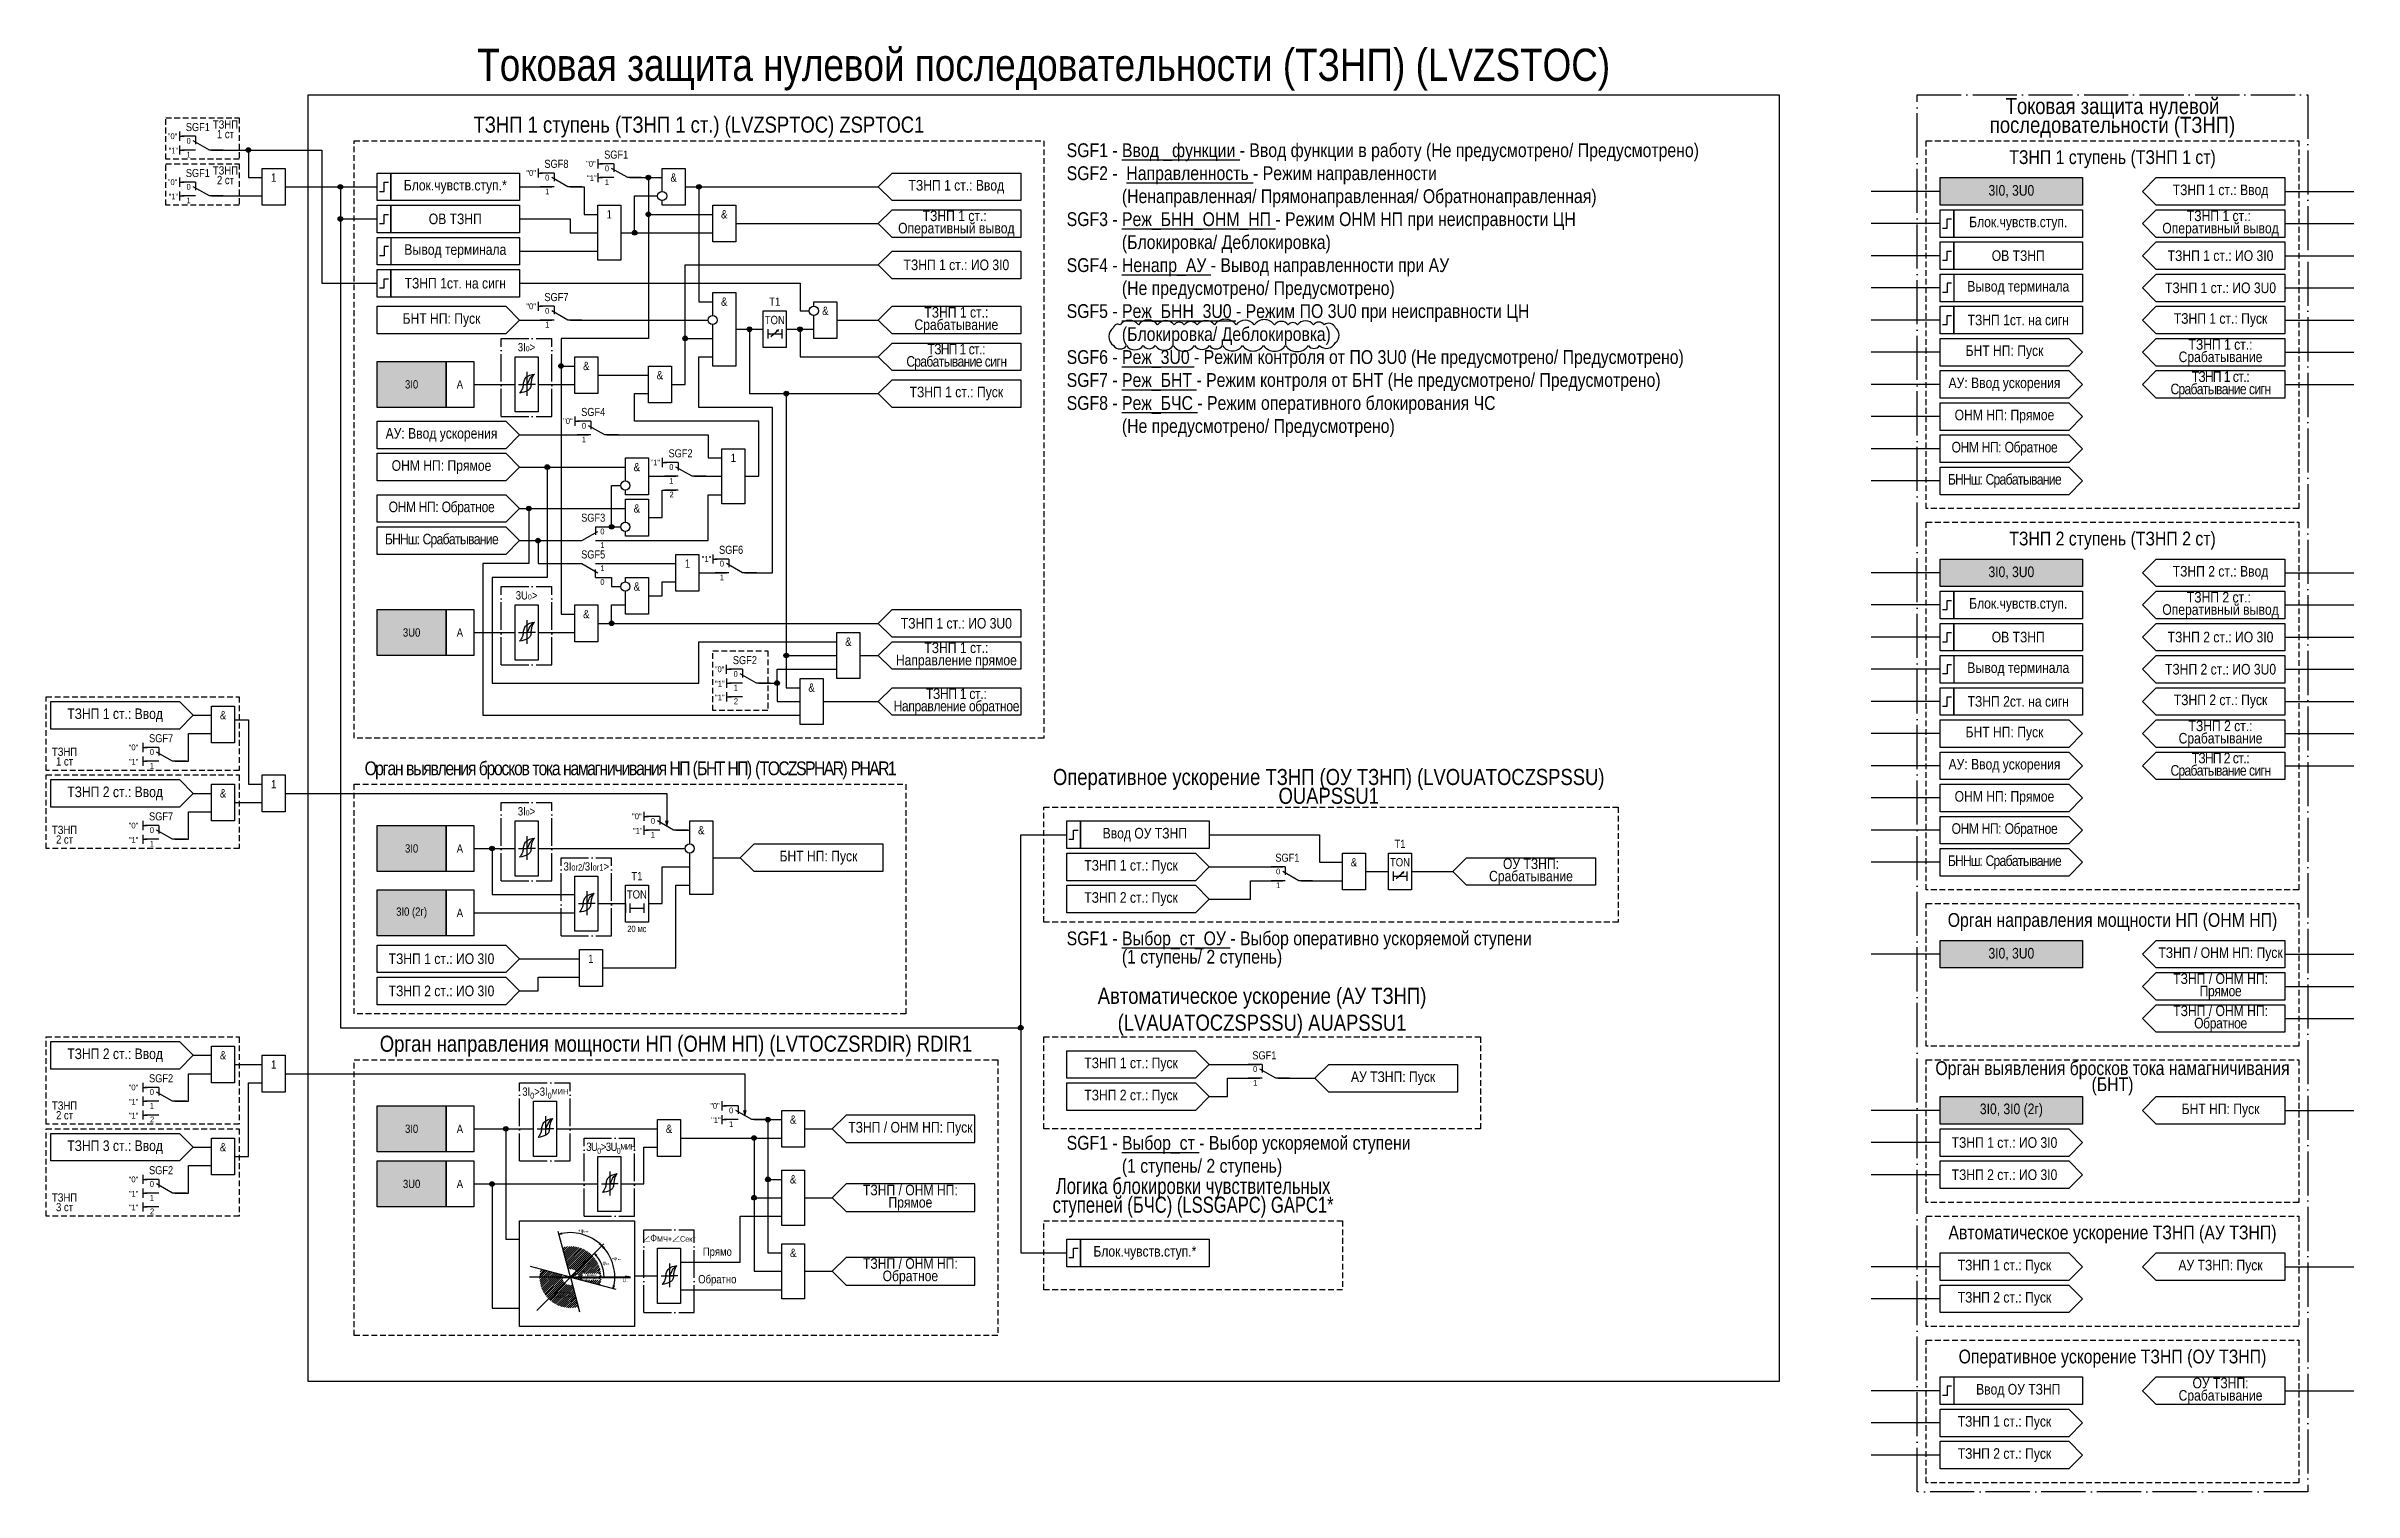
# Model space of a CAD drawing. Header units: millimetres. Extents: x -57 to 2715, y -449 to 291.
# Drawn here: x -57 to 445, y -24 to 291 of the extents above; entities that cross this region are included whole.
import ezdxf
from ezdxf.enums import TextEntityAlignment as Align

# ---------------------------------------------------------------- set-up
doc = ezdxf.new("R2010")
doc.units = ezdxf.units.MM
doc.linetypes.add('ACAD_ISO04W100', pattern=[30, 24, -3, 0, -3])
doc.linetypes.add('штриховая2', pattern=[0.375, 0.25, -0.125])
doc.layers.add('TEXT', color=7, linetype='Continuous', lineweight=25)
doc.layers.add('Основная', color=7, linetype='Continuous')
doc.styles.add('1.8_Gost_RD', font='ARIALN.TTF', dxfattribs={"height": 1.8})
doc.styles.add('2.5_Gost_RD', font='ARIALN.TTF', dxfattribs={"height": 2.5})
doc.styles.add('3.5_Gost_RD', font='ARIALN.TTF', dxfattribs={"height": 3.5})
doc.styles.add('5.0_Gost_RD', font='ARIALN.TTF', dxfattribs={"height": 5})
doc.styles.add('Вывод', font='ARIALN.TTF', dxfattribs={"height": 2.5})
doc.styles.add('Компонент', font='ARIALN.TTF', dxfattribs={"height": 3.5})

msp = doc.modelspace()

# ---------------------------------------------------------------- texts
at = {"color": 30, "ltscale": 100, "attachment_point": 5}
for s, insert, char_height, width, style in [('{\\C3;Токовая защита нулевой последовательности (ТЗНП) (LVZSTOC)}', (160, 285.5), 7, 320, '3.5_Gost_RD'), ('\\pxsm0.7;{\\C30;\\c1938679;Токовая защита нулевой \\Pпоследовательности (ТЗНП)}', (392.5, 275), 3.5, 85, '3.5_Gost_RD'), ('\\pxsm0.7;ТЗНП \\P1 ст', (-18, 272.5), 1.8, 6, '2.5_Gost_RD'), ('ТЗНП 1 ступень (ТЗНП 1 ст.) (LVZSPTOC) {\\C6;ZSPTOC1}', (85, 273), 3.5, 150, '3.5_Gost_RD'), ('\\pxql;SGF1 - {\\LВвод _функции} - Ввод функции в работу (Не предусмотрено/ Предусмотрено)\\PSGF2 -  {\\LНаправленность} - Режим направленности \\P^I(Ненаправленная/ Прямонаправленная/ Обратнонаправленная)\\PSGF3 - {\\LРеж_БНН_ОНМ_НП} - Режим ОНМ НП при неисправности ЦН \\P^I(Блокировка/ Деблокировка)\\PSGF4 - {\\LНенапр_АУ} - Вывод направленности при АУ^I\\P^I(Не предусмотрено/ Предусмотрено)\\PSGF5 - {\\LРеж_БНН_3U0} - Режим ПО 3U0 при неисправности ЦН \\P^I(Блокировка/ Деблокировка)\\PSGF6 - {\\LРеж_3U0} - Режим контроля от ПО 3U0 (Не предусмотрено/ Предусмотрено)\\PSGF7 - {\\LРеж_БНТ} - Режим контроля от БНТ (Не предусмотрено/ Предусмотрено)\\PSGF8 - {\\LРеж_БЧС} - Режим оперативного блокирования ЧС \\P^I(Не предусмотрено/ Предусмотрено)', (272.25, 237.5), 3, 214.5, '3.5_Gost_RD'), ('{\\C30;\\c1938679;ТЗНП 1 ступень (ТЗНП 1 ст)}', (392.5, 266), 3, 81, '3.5_Gost_RD'), ('\\pxsm0.7;ТЗНП \\P2 ст', (-18, 262.5), 1.8, 6, '2.5_Gost_RD'), ('{\\C30;\\c1938679;ТЗНП 2 ступень (ТЗНП 2 ст)}', (392.5, 183), 3, 81, '3.5_Gost_RD'), ('\\pxsm0.7;ТЗНП \\P1 ст', (-53, 136), 1.8, 8, '2.5_Gost_RD'), ('{\\T0.85;Орган выявления бросков тока намагничивания НП (БНТ НП) (TOCZSPHAR) \\C6;PHAR1}', (70, 133), 3, 120, '3.5_Gost_RD'), ('\\pxsm0.7,t31;Оперативное ускорение ТЗНП (ОУ ТЗНП) (LVOUATOCZSPSSU) {\\C6;OUAPSSU1}', (222, 129.5), 3.5, 124, '3.5_Gost_RD'), ('\\pxsm0.7;ТЗНП \\P2 ст', (-53, 119), 1.8, 8, '2.5_Gost_RD'), ('\\pxsm0.7,t49;{\\C30;\\c1938679;Орган направления мощности НП (ОНМ НП)}', (392.5, 100), 3, 81, '3.5_Gost_RD'), ('\\pxsm0.8,ql;SGF1 - {\\LВыбор_ст_ОУ} - Выбор оперативно ускоряемой ступени \\P^I(1 ступень/ 2 ступень)', (225, 94), 3, 120, '3.5_Gost_RD'), ('\\pxt31;Автоматическое ускорение (АУ ТЗНП) (LVAUATOCZSPSSU) {\\C6;AUAPSSU1}', (207.5, 80.5), 3.5, 95, '3.5_Gost_RD'), ('\\pxt49;Орган направления мощности НП (ОНМ НП) (LVTOCZSRDIR) {\\C6;RDIR1}', (80, 73), 3.5, 140, '3.5_Gost_RD'), ('\\pxsm0.7;{\\C30;\\c1938679;Орган выявления бросков тока намагничивания (БНТ)}', (392.5, 66), 3, 81, '3.5_Gost_RD'), ('\\pxsm0.7;ТЗНП \\P2 ст', (-53, 59), 1.8, 8, '2.5_Gost_RD'), ('\\pxql;SGF1 - {\\LВыбор_ст} - Выбор ускоряемой ступени \\P^I(1 ступень/ 2 ступень)', (210, 49), 3, 90, '3.5_Gost_RD'), ('\\pxsm0.7;ТЗНП \\P3 ст', (-53, 39), 1.8, 8, '2.5_Gost_RD'), ('\\pxsm0.7;{\\W0.9;Логика блокировки чувствительных ступеней (БЧС) (LSSGAPC) \\C6;GAPC1\\C30;*}', (192.5, 40), 3.5, 65, '3.5_Gost_RD'), ('{\\C30;\\c1938679;Автоматическое ускорение ТЗНП (АУ ТЗНП)}', (392.5, 32), 3, 81, '3.5_Gost_RD'), ('{\\C30;\\c1938679;Оперативное ускорение ТЗНП (ОУ ТЗНП)}', (392.5, 5), 3, 81, '3.5_Gost_RD')]:
    msp.add_mtext(s, dxfattribs=dict(at, insert=insert, char_height=char_height, width=width, style=style))
at = {"color": 6, "ltscale": 100}
for s, insert, char_height, width, attachment_point, style in [('"1"', (-30.3546, 268.4962), 1.25, 2, 1, '3.5_Gost_RD'), ('1', (-7.5, 262), 1.8, 5, 5, '2.5_Gost_RD'), ('"1"', (-30.3546, 258.4962), 1.25, 2, 1, '3.5_Gost_RD'), ('&', (117.5, 161), 1.8, 5, 5, '2.5_Gost_RD'), ('"1"', (88.5, 152.4962), 1.25, 2, 1, '3.5_Gost_RD'), ('&', (109.5, 151), 1.8, 5, 5, '2.5_Gost_RD'), ('&', (-18.5, 145), 1.8, 5, 5, '2.5_Gost_RD'), ('"1"', (88.5, 149.4962), 1.25, 2, 1, '3.5_Gost_RD'), ('2', (92.5907, 148.6607), 1.25, 2, 1, '3.5_Gost_RD'), ('"1"', (-39, 135.4962), 1.25, 2, 1, '3.5_Gost_RD'), ('1', (-7.5, 130), 1.8, 5, 5, '2.5_Gost_RD'), ('&', (-18.5, 128), 1.8, 5, 5, '2.5_Gost_RD'), ('"1"', (-39, 118.4962), 1.25, 2, 1, '3.5_Gost_RD'), ('&', (-18.5, 71), 1.8, 5, 5, '2.5_Gost_RD'), ('1', (-7.5, 69), 1.8, 5, 5, '2.5_Gost_RD'), ('"1"', (-39, 61.4962), 1.25, 2, 1, '3.5_Gost_RD'), ('"1"', (-39, 58.4962), 1.25, 2, 1, '3.5_Gost_RD'), ('2', (-34.4093, 57.6607), 1.25, 2, 1, '3.5_Gost_RD'), ('&', (-18.5, 51), 1.8, 5, 5, '2.5_Gost_RD'), ('"1"', (-39, 41.4962), 1.25, 2, 1, '3.5_Gost_RD'), ('"1"', (-39, 38.4962), 1.25, 2, 1, '3.5_Gost_RD'), ('2', (-34.4093, 37.6607), 1.25, 2, 1, '3.5_Gost_RD')]:
    msp.add_mtext(s, dxfattribs=dict(at, insert=insert, char_height=char_height, width=width, attachment_point=attachment_point, style=style))
at = {"ltscale": 100}
for s, insert, char_height, width, attachment_point, style in [('"1"', (60.6545, 262.4962), 1.25, 2, 1, '3.5_Gost_RD'), ('&', (79.5, 262), 1.8, 5, 5, '2.5_Gost_RD'), ('1', (65.5, 254), 1.8, 5, 5, '2.5_Gost_RD'), ('&', (90.5, 254), 1.8, 5, 5, '2.5_Gost_RD'), ('\\pxsm0.7,t11;БНТ НП: Пуск', (29, 231), 2.3, 28, 5, '2.5_Gost_RD'), ('&', (90.5, 235), 1.8, 5, 5, '2.5_Gost_RD'), ('TON', (101.5, 231), 1.8, 5, 5, '2.5_Gost_RD'), ('T1', (101.5, 235), 1.8, 5, 5, '2.5_Gost_RD'), ('&', (112.5, 233), 1.8, 5, 5, '2.5_Gost_RD'), ('&', (60.5, 221), 1.8, 5, 5, '2.5_Gost_RD'), ('\\pxsm0.7,t11;БНТ НП: Пуск', (369, 224), 2.3, 28, 5, '2.5_Gost_RD'), ('3I0', (22.5, 217), 1.8, 15, 5, '1.8_Gost_RD'), ('А', (33, 217), 1.8, 6, 5, '1.8_Gost_RD'), ('&', (76.5, 219), 1.8, 5, 5, '2.5_Gost_RD'), ('1', (92.5, 201), 1.8, 5, 5, '2.5_Gost_RD'), ('&', (71.5, 199), 1.8, 5, 5, '2.5_Gost_RD'), ('&', (71.5, 190), 1.8, 5, 5, '2.5_Gost_RD'), ('2', (78.5907, 193.6607), 1.25, 2, 1, '3.5_Gost_RD'), ('1', (82.5, 178), 1.8, 5, 5, '2.5_Gost_RD'), ('&', (71.5, 173), 1.8, 5, 5, '2.5_Gost_RD'), ('&', (60.5, 167), 1.8, 5, 5, '2.5_Gost_RD'), ('3U0', (22.5, 163), 1.8, 15, 5, '1.8_Gost_RD'), ('А', (33, 163), 1.8, 6, 5, '1.8_Gost_RD'), ('\\pxsm0.7,t11;БНТ НП: Пуск', (369, 141), 2.3, 28, 5, '2.5_Gost_RD'), ('"1"', (70.6479, 120.4962), 1.25, 2, 1, '3.5_Gost_RD'), ('&', (85.5, 120), 1.8, 5, 5, '2.5_Gost_RD'), ('3I0', (22.5, 116), 1.8, 15, 5, '1.8_Gost_RD'), ('А', (33, 116), 1.8, 6, 5, '1.8_Gost_RD'), ('T1', (237.5, 117), 1.8, 5, 5, '2.5_Gost_RD'), ('T1', (71.5, 110), 1.8, 5, 5, '2.5_Gost_RD'), ('&', (227.5, 113), 1.8, 5, 5, '2.5_Gost_RD'), ('TON', (237.5, 113), 1.8, 5, 5, '2.5_Gost_RD'), ('TON', (71.5, 106), 1.8, 5, 5, '2.5_Gost_RD'), ('3I0 (2г)', (22.5, 102), 1.8, 15, 5, '1.8_Gost_RD'), ('А', (33, 102), 1.8, 6, 5, '1.8_Gost_RD'), ('20 мс', (71.5, 98.5), 1.4, 5, 5, '2.5_Gost_RD'), ('1', (61.5, 92), 1.8, 5, 5, '2.5_Gost_RD'), ('БНТ НП: Пуск', (416, 59), 2.3, 28, 5, '2.5_Gost_RD'), ('3I0', (22.5, 55), 1.8, 15, 5, '1.8_Gost_RD'), ('А', (33, 55), 1.8, 6, 5, '1.8_Gost_RD'), ('&', (78.5, 55), 1.8, 5, 5, '2.5_Gost_RD'), ('"1"', (87.6606, 57.4962), 1.25, 2, 1, '3.5_Gost_RD'), ('&', (105.5, 57), 1.8, 5, 5, '2.5_Gost_RD'), ('3U0', (22.5, 43), 1.8, 15, 5, '1.8_Gost_RD'), ('А', (33, 43), 1.8, 6, 5, '1.8_Gost_RD'), ('&', (105.5, 44), 1.8, 5, 5, '2.5_Gost_RD'), ('Прямо', (89, 28), 1.8, 10, 5, '2.5_Gost_RD'), ('&', (105.5, 28), 1.8, 5, 5, '2.5_Gost_RD'), ('\\pxsm0.7;АУ ТЗНП: Пуск', (416, 25), 2.3, 28, 5, '2.5_Gost_RD'), ('Обратно', (89, 22), 1.8, 10, 5, '2.5_Gost_RD'), ('\\pxsm0.7;ОУ ТЗНП: Срабатывание', (416, -2), 2.3, 28, 5, '2.5_Gost_RD')]:
    msp.add_mtext(s, dxfattribs=dict(at, insert=insert, char_height=char_height, width=width, attachment_point=attachment_point, style=style))
at = {"color": 7, "ltscale": 100, "char_height": 1.8, "width": 11, "attachment_point": 1, "style": '1.8_Gost_RD'}
for s, insert in [('\\pxqc;3I{\\A1;\\H0.62222x;\\S^ 0;}>', (42, 226)), ('\\pxqc;3U{\\A1;\\H0.62222x;\\S^ 0;}>', (42, 172)), ('\\pxqc;3I{\\A1;\\H0.62222x;\\S^ 0;}>', (42, 125)), ('\\pxqc;3I{\\A1;\\H0.62222x;\\S^ 0;\\A0;\\H1.25001x;г2\\H1.28571x;/3I\\A1;\\H0.62222x;\\S^ 0;\\A0;\\H1.25001x;г1\\H1.28571x;>}', (55, 113)), ('\\A1; 3I{\\H0.7x;\\S^ 0;}>3I{\\H0.7x;\\S^ 0;\\H0.95239x;МИН}', (46, 64)), ('\\A1;{\\T0.9;3U\\H0.7x;\\S^ 0;\\H1.42857x;>3U\\H0.7x;\\S^ 0;\\H0.95239x;МИН}', (60.5, 52)), ('\\pxqc;{\\fISOCPEUR|b0|i0|c204|p34;\\H0.66667x;∠\\fArial Narrow|b0|i0|c204|p34;\\H1.31249x;\\C256;Φ\\H0.76191x;\\C7;МЧ+\\fISOCPEUR|b0|i0|c204|p34;\\H1x;∠\\fArial Narrow|b0|i0|c204|p34;Сект}', (73, 32))]:
    msp.add_mtext(s, dxfattribs=dict(at, insert=insert))
at = {"color": 0, "ltscale": 100, "char_height": 2.3, "width": 28, "attachment_point": 5, "style": '2.5_Gost_RD'}
for s, insert in [('\\pxsm0.7;{\\C256;ТЗНП / ОНМ НП: Пуск }', (416, 93)), ('\\pxsm0.7;{\\C256;ТЗНП / ОНМ НП\\T0.95;: Прямое}', (416, 86)), ('\\pxsm0.7;{\\C256;ТЗНП / ОНМ НП\\T0.95;: Обратное}', (416, 79))]:
    msp.add_mtext(s, dxfattribs=dict(at, insert=insert))
at = {"char_height": 0.5, "attachment_point": 5, "style": '5.0_Gost_RD'}
for s, insert, width in [('{\\H1.6x;+\\fArial Narrow|b0|i0|c161|p34;φ\\fArial Narrow|b0|i0|c204|p34;\\H0.4375x;сект}', (59.7824, 32.7473), 11.2), ('{\\H1.6x;I\\H0.4375x;0}', (61.2295, 25.7334), 11.2), ('{\\fArial Narrow|b0|i0|c161|p34;\\H1.6x;φ\\fArial Narrow|b0|i0|c204|p34;\\H0.4375x;м.ч.}', (64.8295, 25.7334), 11.2), ('{\\H1.6x;-\\fArial Narrow|b0|i0|c161|p34;φ\\fArial Narrow|b0|i0|c204|p34;\\H0.4375x;сект}', (67.0554, 26.708), 11.2), ('\\A1;{\\H1.6x;I\\A0;\\H0.4375x;0\\A1;мин}', (59.5039, 24.0673), 11.2), ('Прямое направление', (61.4952, 22.7382), 4.057244), ('{\\H1.6x;U\\H0.4375x;0}', (68.8939, 22.0359), 11.2), ('Обратное направление', (55.6597, 18.883), 4.057244)]:
    msp.add_mtext(s, dxfattribs=dict(at, insert=insert, width=width))
at = {"layer": 'TEXT', "color": 0, "ltscale": 100, "char_height": 2.3, "attachment_point": 5, "style": '2.5_Gost_RD'}
for s, insert, width in [('\\pxsm0.7;{\\C256;Блок.чувств.ступ.\\C30;*}', (32, 260), 28), ('\\pxsm0.7;{\\C256;3I0, 3U0}', (370.5, 259), 31), ('\\pxsm0.7;{\\C256;ОВ ТЗНП}', (32, 253), 28), ('\\pxsm0.7;{\\C256;Блок.чувств.ступ.}', (372, 252), 28), ('\\pxsm0.7;{\\C256;Вывод терминала}', (32, 246), 28), ('\\pxsm0.7;{\\C256;ОВ ТЗНП}', (372, 245), 28), ('{\\C256;ТЗНП 1ст. на сигн}', (32, 239), 28), ('\\pxsm0.7;{\\C256;Вывод терминала}', (372, 238), 28), ('{\\C256;ТЗНП 1ст. на сигн}', (372, 231), 28), ('\\pxsm0.7;{\\C256;3I0, 3U0}', (370.5, 176), 31), ('\\pxsm0.7;{\\C256;Блок.чувств.ступ.}', (372, 169), 28), ('\\pxsm0.7;{\\C256;ОВ ТЗНП}', (372, 162), 28), ('\\pxsm0.7;{\\C256;Вывод терминала}', (372, 155), 28), ('{\\C256;ТЗНП 2ст. на сигн}', (372, 148), 28), ('\\pxsm0.7;{\\C256;Ввод ОУ ТЗНП}', (182, 119), 28), ('\\pxsm0.7;{\\C256;3I0, 3U0}', (370.5, 93), 31), ('\\pxsm0.7;{\\C256;3I0, 3I0 (2г)}', (370.5, 59), 31), ('\\pxsm0.7;{\\C256;ТЗНП / ОНМ НП: Пуск }', (131, 55), 28), ('\\pxsm0.7;{\\C256;ТЗНП / ОНМ НП: Прямое}', (131, 40), 28), ('\\pxsm0.7;{\\C256;ТЗНП / ОНМ НП: Обратное}', (131, 24), 28), ('\\pxsm0.7;{\\C256;Блок.чувств.ступ.\\C30;*}', (182, 28), 28), ('\\pxsm0.7;{\\C256;Ввод ОУ ТЗНП}', (372, -2), 28)]:
    msp.add_mtext(s, dxfattribs=dict(at, insert=insert, width=width))
at = {"layer": 'TEXT', "ltscale": 100, "char_height": 2.3, "width": 28, "attachment_point": 5, "style": '2.5_Gost_RD'}
for s, insert in [('\\pxsm0.7;ТЗНП 1 ст.: Ввод', (141, 260)), ('\\pxsm0.7;ТЗНП 1 ст.:  Оперативный вывод', (141, 252)), ('\\pxsm0.7;ТЗНП 1 ст.: ИО 3I0', (141, 243)), ('\\pxsm0.7;ТЗНП 1 ст.: Срабатывание', (141, 231)), ('\\pxsm0.7;{\\T0.9;ТЗНП 1 ст.: Срабатывание сигн}', (141, 223)), ('\\pxsm0.7;ТЗНП 1 ст.: Пуск', (141, 215)), ('\\pxsm0.7;АУ: Ввод ускорения', (369, 217)), ('\\pxsm0.7;ОНМ НП: Прямое', (369, 210)), ('\\pxsm0.7;АУ: Ввод ускорения', (29, 206)), ('\\pxsm0.7;{\\T0.95;ОНМ НП: Обратное}', (369, 203)), ('\\pxsm0.7;ОНМ НП: Прямое', (29, 199)), ('\\pxsm0.7;{\\T0.9;БННш: Срабатывание}', (369, 196)), ('\\pxsm0.7;{\\T0.95;ОНМ НП: Обратное}', (29, 190)), ('\\pxsm0.7;{\\T0.9;БННш: Срабатывание}', (29, 183)), ('\\pxsm0.7;ТЗНП 1 ст.: ИО 3U0', (141, 165)), ('\\pxsm0.7;АУ: Ввод ускорения', (369, 134)), ('\\pxsm0.7;ОНМ НП: Прямое', (369, 127)), ('\\pxsm0.7;{\\T0.95;ОНМ НП: Обратное}', (369, 120)), ('БНТ НП: Пуск', (111, 114)), ('\\pxsm0.7;ТЗНП 1 ст.: Пуск', (179, 112)), ('\\pxsm0.7;ОУ ТЗНП: Срабатывание', (266, 111)), ('\\pxsm0.7;{\\T0.9;БННш: Срабатывание}', (369, 113)), ('\\pxsm0.7;ТЗНП 2 ст.: Пуск', (179, 105)), ('\\pxsm0.7,t12;ТЗНП 1 ст.: Пуск', (179, 69)), ('\\pxsm0.7;АУ ТЗНП: Пуск', (236, 66)), ('\\pxsm0.7;ТЗНП 2 ст.: Пуск', (179, 62))]:
    msp.add_mtext(s, dxfattribs=dict(at, insert=insert))
at = {"layer": 'TEXT', "color": 3, "ltscale": 100, "char_height": 2.3, "width": 28, "attachment_point": 5, "style": '2.5_Gost_RD'}
for s, insert in [('\\pxsm0.7;ТЗНП 1 ст.: Ввод', (416, 259)), ('\\pxsm0.7;ТЗНП 1 ст.:  Оперативный вывод', (416, 252)), ('\\pxsm0.7;ТЗНП 1 ст.: ИО 3I0', (416, 245)), ('\\pxsm0.7;ТЗНП 1 ст.: ИО 3U0', (416, 238)), ('\\pxsm0.7;ТЗНП 1 ст.: Пуск', (416, 231)), ('\\pxsm0.7;ТЗНП 1 ст.: Срабатывание', (416, 224)), ('\\pxsm0.7;{\\T0.9;ТЗНП 1 ст.: Срабатывание сигн}', (416, 217)), ('\\pxsm0.7;ТЗНП 2 ст.: Ввод', (416, 176)), ('\\pxsm0.7;ТЗНП 2 ст.:  Оперативный вывод', (416, 169)), ('\\pxsm0.7;ТЗНП 2 ст.: ИО 3I0', (416, 162)), ('\\pxsm0.7;ТЗНП 2 ст.: ИО 3U0', (416, 155)), ('\\pxsm0.7;ТЗНП 1 ст.: Ввод', (-42, 145)), ('\\pxsm0.7;ТЗНП 2 ст.: Пуск', (416, 148)), ('\\pxsm0.7;ТЗНП 2 ст.: Срабатывание', (416, 141)), ('\\pxsm0.7;{\\T0.9;ТЗНП 2 ст.: Срабатывание сигн}', (416, 134)), ('\\pxsm0.7;ТЗНП 2 ст.: Ввод', (-42, 128)), ('\\pxsm0.7;ТЗНП 1 ст.: ИО 3I0', (29, 92)), ('\\pxsm0.7;ТЗНП 2 ст.: ИО 3I0', (29, 85)), ('\\pxsm0.7;ТЗНП 2 ст.: Ввод', (-42, 71)), ('\\pxsm0.7;ТЗНП 3 ст.: Ввод', (-42, 51)), ('\\pxsm0.7;ТЗНП 1 ст.: ИО 3I0', (369, 52)), ('\\pxsm0.7;ТЗНП 2 ст.: ИО 3I0', (369, 45)), ('\\pxsm0.7;ТЗНП 1 ст.: Пуск', (369, 25)), ('\\pxsm0.7;ТЗНП 2 ст.: Пуск', (369, 18)), ('\\pxsm0.7;ТЗНП 1 ст.: Пуск', (369, -9)), ('\\pxsm0.7;ТЗНП 2 ст.: Пуск', (369, -16))]:
    msp.add_mtext(s, dxfattribs=dict(at, insert=insert))
at = {"layer": 'TEXT', "color": 6, "ltscale": 100, "char_height": 2.3, "width": 28, "attachment_point": 5, "style": '2.5_Gost_RD'}
for s, insert in [('\\pxsm0.7;ТЗНП 1 ст.: Направление прямое', (141, 158)), ('\\pxsm0.7;{\\T0.95;ТЗНП 1 ст.: Направление обратное}', (141, 148))]:
    msp.add_mtext(s, dxfattribs=dict(at, insert=insert))

# ---------------------------------------------------------------- blocks, each defined once
blk = doc.blocks.new('*U90')
at = {"layer": 'Основная', "linetype": 'ACAD_ISO04W100', "ltscale": 0.25}
for p, q in [((0, 0), (11, 0)), ((0, -17), (0, 0)), ((11, -17), (11, 0)), ((0, -17), (11, -17))]:
    blk.add_line(p, q, dxfattribs=at)
at = {"layer": 'Основная', "style": 'Компонент'}
blk.add_attdef('ОУ', text='', height=3.5, dxfattribs=at).set_placement((11, 0), align=Align.MIDDLE_CENTER)
blk = doc.blocks.new('Точка')
at = {"ltscale": 100}
h = blk.add_hatch(color=256, dxfattribs=at)
h.dxf.hatch_style = 1
edge = h.paths.add_edge_path()
edge.add_arc((0, 0), 0.5, 0, 360)
blk.add_circle((0, 0), 0.5, dxfattribs=at)
blk = doc.blocks.new('*U71')
at = {"layer": 'Основная', "linetype": 'ACAD_ISO04W100', "ltscale": 0.25}
for p, q in [((0, 0), (11, 0)), ((0, -18), (0, 0)), ((11, -18), (11, 0)), ((0, -18), (11, -18))]:
    blk.add_line(p, q, dxfattribs=at)
at = {"layer": 'Основная', "style": 'Компонент'}
blk.add_attdef('ОУ', text='', height=3.5, dxfattribs=at).set_placement((11, 0), align=Align.MIDDLE_CENTER)
blk = doc.blocks.new('*U80')
at = {"layer": 'Основная', "color": 0}
blk.add_line((0, 0), (7, 4), dxfattribs=at)
at = {"layer": 'Основная', "ltscale": 0.35}
blk.add_line((6, 6), (6, 2.5), dxfattribs=at)
blk = doc.blocks.new('*U91')
at = {"layer": 'Основная', "color": 0}
for p, q in [((-3, 6), (-9, 6)), ((-3, 0), (-9, 0)), ((9, 0), (3, 0))]:
    blk.add_line(p, q, dxfattribs=at)
at = {"layer": 'Основная', "color": 0, "ltscale": 0.25, "xscale": -1}
blk.add_blockref('*U80', (3, 0), dxfattribs=at)
at = {"layer": 'Основная'}
for tag, height, style, p in [('ОУ', 3.5, 'Компонент', (-2, 10)), ('В1', 2.5, 'Вывод', (-14, 6)), ('В2', 2.5, 'Вывод', (-6, 4)), ('В3', 2.5, 'Вывод', (-6, -2))]:
    blk.add_attdef(tag, text='', height=height, dxfattribs=dict(at, style=style)).set_placement(p, align=Align.MIDDLE_CENTER)
blk = doc.blocks.new('*U70')
at = {"layer": 'Основная', "linetype": 'ACAD_ISO04W100', "ltscale": 0.25}
for p, q in [((0, 0), (11, 0)), ((0, -17), (0, 0)), ((11, -17), (11, 0)), ((0, -17), (11, -17))]:
    blk.add_line(p, q, dxfattribs=at)
at = {"layer": 'Основная', "style": 'Компонент'}
blk.add_attdef('ОУ', text='', height=3.5, dxfattribs=at).set_placement((11, 0), align=Align.MIDDLE_CENTER)
blk = doc.blocks.new('*U92')
at = {"layer": 'Основная', "color": 0}
for p, q in [((-3, 6), (-9, 6)), ((-3, 0), (-9, 0)), ((9, 0), (3, 0))]:
    blk.add_line(p, q, dxfattribs=at)
at = {"layer": 'Основная', "color": 0, "ltscale": 0.25, "xscale": -1}
blk.add_blockref('*U80', (3, 0), dxfattribs=at)
at = {"layer": 'Основная'}
for tag, height, style, p in [('ОУ', 3.5, 'Компонент', (-2, 10)), ('В1', 2.5, 'Вывод', (-13, 6)), ('В2', 2.5, 'Вывод', (-6, 4)), ('В3', 2.5, 'Вывод', (-6, -2))]:
    blk.add_attdef(tag, text='', height=height, dxfattribs=dict(at, style=style)).set_placement(p, align=Align.MIDDLE_CENTER)
blk = doc.blocks.new('*U95')
at = {"layer": 'Основная', "color": 0}
for p, q in [((-9, 0), (-3, 0)), ((3, 6), (9, 6)), ((3, 0), (9, 0))]:
    blk.add_line(p, q, dxfattribs=at)
at = {"layer": 'Основная', "color": 0, "ltscale": 0.25}
blk.add_blockref('*U80', (-3, 0), dxfattribs=at)
at = {"layer": 'Основная'}
for tag, height, style, p in [('В2', 2.5, 'Вывод', (6, 8)), ('В3', 2.5, 'Вывод', (6, 2)), ('В1', 2.5, 'Вывод', (14, 6)), ('ОУ', 3.5, 'Компонент', (2, -4))]:
    blk.add_attdef(tag, text='', height=height, dxfattribs=dict(at, style=style)).set_placement(p, align=Align.MIDDLE_CENTER)
blk = doc.blocks.new('*U94')
at = {"layer": 'Основная', "color": 0}
for p, q in [((-3, 6), (-9, 6)), ((-3, 0), (-9, 0)), ((9, 0), (3, 0))]:
    blk.add_line(p, q, dxfattribs=at)
at = {"layer": 'Основная', "color": 0, "ltscale": 0.25, "xscale": -1}
blk.add_blockref('*U80', (3, 0), dxfattribs=at)
at = {"layer": 'Основная'}
for tag, height, style, p in [('ОУ', 3.5, 'Компонент', (-2, 10)), ('В1', 2.5, 'Вывод', (-12.7, 6)), ('В2', 2.5, 'Вывод', (-6, 4)), ('В3', 2.5, 'Вывод', (-6, -2))]:
    blk.add_attdef(tag, text='', height=height, dxfattribs=dict(at, style=style)).set_placement(p, align=Align.MIDDLE_CENTER)
blk = doc.blocks.new('*U93')
at = {"layer": 'Основная', "color": 0}
for p, q in [((-9, 0), (-3, 0)), ((3, 6), (9, 6)), ((3, 0), (9, 0))]:
    blk.add_line(p, q, dxfattribs=at)
at = {"layer": 'Основная', "color": 0, "ltscale": 0.25}
blk.add_blockref('*U80', (-3, 0), dxfattribs=at)
at = {"layer": 'Основная'}
for tag, height, style, p in [('ОУ', 3.5, 'Компонент', (2, 10)), ('В2', 2.5, 'Вывод', (6, 4)), ('В1', 2.5, 'Вывод', (13, 6)), ('В3', 2.5, 'Вывод', (6, -2))]:
    blk.add_attdef(tag, text='', height=height, dxfattribs=dict(at, style=style)).set_placement(p, align=Align.MIDDLE_CENTER)

# ---------------------------------------------------------------- hatches: boundary and pattern name
at = {"ltscale": 100, "true_color": 0xf7941d}
h = msp.add_hatch(color=30, dxfattribs=at)
h.dxf.hatch_style = 1
h.paths.add_polyline_path([(355, 262), (386, 262), (386, 256), (355, 256)])
h = msp.add_hatch(color=30, dxfattribs=at)
h.dxf.hatch_style = 1
h.paths.add_polyline_path([(15, 222), (30, 222), (30, 212), (15, 212)])
h = msp.add_hatch(color=30, dxfattribs=at)
h.dxf.hatch_style = 1
h.paths.add_polyline_path([(355, 179), (386, 179), (386, 173), (355, 173)])
h = msp.add_hatch(color=30, dxfattribs=at)
h.dxf.hatch_style = 1
h.paths.add_polyline_path([(15, 168), (30, 168), (30, 158), (15, 158)])
h = msp.add_hatch(color=30, dxfattribs=at)
h.dxf.hatch_style = 1
h.paths.add_polyline_path([(15, 121), (30, 121), (30, 111), (15, 111)])
h = msp.add_hatch(color=30, dxfattribs=at)
h.dxf.hatch_style = 1
h.paths.add_polyline_path([(15, 107), (30, 107), (30, 97), (15, 97)])
h = msp.add_hatch(color=30, dxfattribs=at)
h.dxf.hatch_style = 1
h.paths.add_polyline_path([(355, 96), (386, 96), (386, 90), (355, 90)])
h = msp.add_hatch(color=30, dxfattribs=at)
h.dxf.hatch_style = 1
h.paths.add_polyline_path([(355, 62), (386, 62), (386, 56), (355, 56)])
h = msp.add_hatch(color=30, dxfattribs=at)
h.dxf.hatch_style = 1
h.paths.add_polyline_path([(15, 60), (30, 60), (30, 50), (15, 50)])
h = msp.add_hatch(color=30, dxfattribs=at)
h.dxf.hatch_style = 1
h.paths.add_polyline_path([(15, 48), (30, 48), (30, 38), (15, 38)])
at = {"ltscale": 100}
h = msp.add_hatch(color=256, dxfattribs=at)
h.dxf.hatch_style = 1
h.paths.add_polyline_path([(54.5257, 32.0776), (55.2267, 32.1181, -0.30517304), (55.1188, 32.2178)])
h.paths.add_polyline_path([(54.5257, 32.0776), (55.1188, 32.2178, -0.30517304), (55.1706, 32.3554)])
h = msp.add_hatch(color=256, dxfattribs=at)
h.dxf.hatch_style = 1
h.paths.add_polyline_path([(63.8699, 29.5738), (63.4519, 30.138, -0.30517304), (63.4276, 29.9931)])
h.paths.add_polyline_path([(63.8699, 29.5738), (63.4276, 29.9931, -0.30517304), (63.2842, 29.961)])
h = msp.add_hatch(dxfattribs=at)
h.set_pattern_fill('ANSI31', color=256, scale=0.1)
h.set_pattern_definition([(45, (-194.7705, 101.0334), (-0.2245064, 0.2245064), [])])
h.paths.add_polyline_path([(55.2996, 29.1895), (56.5728, 24.4379, -0.49314543), (58.7941, 22.7334, -0.06554346), (58.734, 22.2767), (63.4856, 21.0035, 0.06554346), (63.7134, 22.7334, 0.49314543)])
h.paths.add_polyline_path([(58.9777, 24.5367), (60.0036, 24.5367), (60.0036, 23.5951), (58.9777, 23.5951)], flags=0)
h.paths.add_polyline_path([(60.8933, 26.2001), (61.5109, 26.2001), (61.5109, 25.1853), (60.8933, 25.1853)], flags=0)
h.paths.add_polyline_path([(59.7, 23.5323), (63.3952, 23.5323), (63.3952, 22.0677), (59.7, 22.0677)], flags=16)
h.paths.add_polyline_path([(55.2649, 22.7334, -0.06554346), (55.325, 23.1901), (50.5734, 24.4633, 0.06554346), (50.3456, 22.7334, 0.49314543), (58.7594, 16.2773), (57.4862, 21.0289, -0.49314543)])
h.paths.add_polyline_path([(53.8314, 19.7373), (57.4999, 19.7373), (57.4999, 18.1043), (53.8314, 18.1043)], flags=0)
h.paths.add_polyline_path([(58.8606, 23.3071), (60.0867, 23.3071), (60.0867, 24.8226), (58.8606, 24.8226)], flags=24)
h.paths.add_polyline_path([(59.6168, 21.8689), (63.3607, 21.8689), (63.3607, 23.7432), (59.6168, 23.7432)], flags=25)
h.paths.add_polyline_path([(60.7993, 24.9732), (61.5724, 24.9732), (61.5724, 26.4887), (60.7993, 26.4887)], flags=24)
h.paths.add_polyline_path([(53.7813, 18.0079), (57.5252, 18.0079), (57.5252, 19.8822), (53.7813, 19.8822)], flags=24)
h = msp.add_hatch(color=256, dxfattribs=at)
h.dxf.hatch_style = 1
h.paths.add_polyline_path([(60.6357, 26.3397), (59.7736, 25.7359, -0.30517304), (59.9898, 25.6937)])
h.paths.add_polyline_path([(60.6357, 26.3397), (59.9898, 25.6937, -0.30517304), (60.032, 25.4775)])
h = msp.add_hatch(color=256, dxfattribs=at)
h.dxf.hatch_style = 1
h.paths.add_polyline_path([(62.2178, 27.9217), (62.5955, 27.3298, -0.30517304), (62.6298, 27.4727)])
h.paths.add_polyline_path([(62.2178, 27.9217), (62.6298, 27.4727, -0.30517304), (62.7751, 27.4947)])
h = msp.add_hatch(color=256, dxfattribs=at)
h.dxf.hatch_style = 1
h.paths.add_polyline_path([(63.8699, 29.5738), (64.2549, 28.9867, -0.30517304), (64.2875, 29.13)])
h.paths.add_polyline_path([(63.8699, 29.5738), (64.2875, 29.13, -0.30517304), (64.4325, 29.1538)])
h = msp.add_hatch(color=256, dxfattribs=at)
h.dxf.hatch_style = 1
h.paths.add_polyline_path([(58.6182, 23.5014), (58.0474, 23.0926, 0.30517304), (58.0687, 23.238)])
h.paths.add_polyline_path([(58.6182, 23.5014), (58.0687, 23.238, 0.30517304), (57.942, 23.3125)])
h = msp.add_hatch(color=256, dxfattribs=at)
h.dxf.hatch_style = 1
h.paths.add_polyline_path([(66.3737, 20.2296), (66.6518, 20.8744, -0.30517304), (66.5142, 20.8226)])
h.paths.add_polyline_path([(66.3737, 20.2296), (66.5142, 20.8226, -0.30517304), (66.4145, 20.9306)])
h = msp.add_hatch(color=256, dxfattribs=at)
h.dxf.hatch_style = 1
h.paths.add_polyline_path([(70.0859, 22.7334), (69.0494, 22.9162, -0.30517304), (69.1724, 22.7334)])
h.paths.add_polyline_path([(70.0859, 22.7334), (69.1724, 22.7334, -0.30517304), (69.0494, 22.5506)])

# ---------------------------------------------------------------- linework, layer by layer
at = {"color": 6, "ltscale": 100}
for p, q in [((-28, 272), (-28, 270)), ((-28, 271), (-27, 271)), ((-28, 269), (-28, 267)), ((-28, 268), (-27, 268)), ((-28, 262), (-28, 260)), ((-28, 261), (-27, 261)), ((-28, 259), (-28, 257)), ((-28, 258), (-27, 258)), ((91, 154), (91, 156)), ((91, 155), (92, 155)), ((91, 153), (91, 151)), ((91, 152), (92, 152)), ((91, 150), (91, 148)), ((91, 149), (92, 149)), ((94.5, 149), (91.5, 149)), ((-36, 139), (-36, 137)), ((-36, 138), (-35, 138)), ((-36, 136), (-36, 134)), ((-36, 135), (-35, 135)), ((-36, 122), (-36, 120)), ((-36, 121), (-35, 121)), ((-36, 119), (-36, 117)), ((-36, 118), (-35, 118)), ((-36, 65), (-36, 63)), ((-36, 64), (-35, 64)), ((-36, 62), (-36, 60)), ((-36, 61), (-35, 61)), ((-36, 59), (-36, 57)), ((-36, 58), (-35, 58)), ((-32.5, 58), (-35.5, 58)), ((-36, 45), (-36, 43)), ((-36, 44), (-35, 44)), ((-36, 42), (-36, 40)), ((-36, 41), (-35, 41)), ((-36, 39), (-36, 37)), ((-36, 38), (-35, 38)), ((-32.5, 38), (-35.5, 38))]:
    msp.add_line(p, q, dxfattribs=at)
at = {"ltscale": 100}
for p, q in [((50, 264), (50, 262)), ((50, 263), (51, 263)), ((63, 266), (63, 264)), ((63, 265), (64, 265)), ((63, 263), (63, 261)), ((63, 262), (64, 262)), ((355, 259), (340, 259)), ((430, 259), (445, 259)), ((355, 252), (340, 252)), ((430, 252), (445, 252)), ((355, 245), (340, 245)), ((430, 245), (445, 245)), ((355, 238), (340, 238)), ((430, 238), (445, 238)), ((50, 235), (50, 233)), ((50, 234), (51, 234)), ((355, 231), (340, 231)), ((430, 231), (445, 231)), ((355, 224), (340, 224)), ((430, 224), (445, 224)), ((355, 217), (340, 217)), ((430, 217), (445, 217)), ((58, 210), (58, 208)), ((58, 209), (59, 209)), ((355, 210), (340, 210)), ((77, 201), (77, 199)), ((355, 203), (340, 203)), ((77, 200), (78, 200)), ((355, 196), (340, 196)), ((80.5, 194), (77.5, 194)), ((88, 180), (88, 178)), ((88, 179), (89, 179)), ((355, 176), (340, 176)), ((430, 176), (445, 176)), ((355, 169), (340, 169)), ((430, 169), (445, 169)), ((355, 162), (340, 162)), ((430, 162), (445, 162)), ((355, 155), (340, 155)), ((430, 155), (445, 155)), ((355, 148), (340, 148)), ((430, 148), (445, 148)), ((355, 141), (340, 141)), ((430, 141), (445, 141)), ((355, 134), (340, 134)), ((430, 134), (445, 134)), ((355, 127), (340, 127)), ((73, 124), (73, 122)), ((73, 123), (74, 123)), ((73, 121), (73, 119)), ((73, 120), (74, 120)), ((97, 117), (94, 114)), ((97, 117), (125, 117)), ((125, 117), (125, 111)), ((355, 120), (340, 120)), ((94, 114), (97, 111)), ((125, 111), (97, 111)), ((355, 113), (340, 113)), ((355, 93), (340, 93)), ((430, 93), (445, 93)), ((430, 86), (445, 86)), ((430, 79), (445, 79)), ((90, 61), (90, 59)), ((90, 60), (91, 60)), ((90, 58), (90, 56)), ((90, 57), (91, 57)), ((355, 59), (340, 59)), ((430, 59), (445, 59)), ((108, 55), (114, 55)), ((355, 52), (340, 52)), ((355, 45), (340, 45)), ((108, 40), (114, 40)), ((57.0295, 22.7334), (54.3708, 32.6557)), ((54.5257, 32.0776), (55.1706, 32.3554)), ((54.5257, 32.0776), (55.2267, 32.1181)), ((63.8699, 29.5738), (63.4519, 30.138)), ((57.0295, 22.7334), (64.2931, 29.997)), ((60.6357, 26.3397), (59.7736, 25.7359)), ((60.6357, 26.3397), (60.032, 25.4775)), ((62.2178, 27.9217), (62.7751, 27.4947)), ((62.2178, 27.9217), (62.5955, 27.3298)), ((63.8699, 29.5738), (63.2842, 29.961)), ((63.8699, 29.5738), (64.4325, 29.1538)), ((63.8699, 29.5738), (64.2549, 28.9867)), ((57.0295, 22.7334), (48.1295, 22.7334)), ((57.0295, 22.7334), (48.3404, 25.0616)), ((57.0295, 22.7334), (49.7659, 15.4698)), ((57.0295, 22.7334), (58.6182, 23.5014)), ((57.0295, 22.7334), (66.9518, 20.0747)), ((57.0295, 22.7334), (59.0533, 15.1805)), ((58.6182, 23.5014), (57.942, 23.3125)), ((58.6182, 23.5014), (58.0474, 23.0926)), ((66.3737, 20.2296), (66.4145, 20.9306)), ((66.3737, 20.2296), (66.6518, 20.8744)), ((70.0859, 22.7334), (69.0494, 22.9162)), ((70.0859, 22.7334), (69.0494, 22.5506)), ((108, 24), (114, 24)), ((355, 25), (340, 25)), ((430, 25), (445, 25)), ((355, 18), (340, 18)), ((355, -2), (340, -2)), ((430, -2), (445, -2)), ((355, -9), (340, -9)), ((355, -16), (340, -16))]:
    msp.add_line(p, q, dxfattribs=at)
at = {"color": 7, "ltscale": 100}
for p, q in [((100.6716, 227.4146), (102.3426, 228.9005)), ((102.3426, 228.9005), (101.8206, 228.6777)), ((102.3426, 228.9005), (102.0758, 228.4341)), ((45.7865, 217.0009), (47.6014, 217.0009)), ((49.4163, 217.0028), (47.6014, 217.0009)), ((45.7865, 163.0009), (47.6014, 163.0009)), ((49.4163, 163.0028), (47.6014, 163.0009)), ((45.7865, 116.0009), (47.6014, 116.0009)), ((49.4163, 116.0028), (47.6014, 116.0009)), ((236.7027, 109.463), (238.3736, 110.9489)), ((238.3736, 110.9489), (237.8516, 110.7261)), ((238.3736, 110.9489), (238.1068, 110.4826)), ((58.7865, 104.0009), (60.6014, 104.0009)), ((62.4163, 104.0028), (60.6014, 104.0009)), ((49.7865, 55.0009), (51.6014, 55.0009)), ((50.8108, 55), (52.491, 55)), ((53.4163, 55.0028), (51.6014, 55.0009)), ((63.7865, 43.0009), (65.6014, 43.0009)), ((64.8108, 43), (66.491, 43)), ((67.4163, 43.0028), (65.6014, 43.0009)), ((76.7865, 23.0009), (78.6014, 23.0009)), ((77.8108, 23), (79.491, 23)), ((80.4163, 23.0028), (78.6014, 23.0009))]:
    msp.add_line(p, q, dxfattribs=at)
for p, q in [((47.6, 219.72), (47.6, 214.52)), ((47.6, 165.72), (47.6, 160.52)), ((47.6, 118.72), (47.6, 113.52)), ((60.6, 106.72), (60.6, 101.52)), ((51.6, 57.72), (51.6, 53.52)), ((65.6, 45.72), (65.6, 40.52)), ((78.6, 25.72), (78.6, 20.52))]:
    msp.add_line(p, q)
at = {"lineweight": 40, "ltscale": 100}
for p, q in [((57.0295, 22.7334), (60.6357, 26.3397)), ((54.1511, 22.7334), (70.0859, 22.7334))]:
    msp.add_line(p, q, dxfattribs=at)
at = {"color": 3, "ltscale": 100}
msp.add_lwpolyline([(0, 280), (320, 280), (320, 0), (0, 0)], close=True, dxfattribs=at)
at = {"color": 251, "linetype": 'ACAD_ISO04W100', "lineweight": 30, "ltscale": 0.4, "true_color": 0x58595b}
msp.add_lwpolyline([(350, 280), (435, 280), (435, -24), (350, -24)], close=True, dxfattribs=at)
at = {"color": 6, "linetype": 'штриховая2', "ltscale": 5}
for points in [[(-31, 275), (-15, 275), (-15, 266), (-31, 266)], [(-31, 265), (-15, 265), (-15, 256), (-31, 256)], [(88, 159), (100, 159), (100, 146), (88, 146)], [(-57, 149), (-15, 149), (-15, 133), (-57, 133)], [(-57, 132), (-15, 132), (-15, 116), (-57, 116)], [(-57, 75), (-15, 75), (-15, 56), (-57, 56)], [(-57, 55), (-15, 55), (-15, 36), (-57, 36)], [(160, 35), (225, 35), (225, 20), (160, 20)]]:
    msp.add_lwpolyline(points, close=True, dxfattribs=at)
at = {"color": 6, "ltscale": 100}
for points in [[(-21, 268), (3, 268), (3, 239), (15, 239)], [(-21, 268), (-13, 268), (-13, 262), (-10, 262)], [(-21, 258), (-10, 258)], [(-5, 260), (15, 260)], [(-5, 260), (7, 260), (7, 77), (155, 77), (155, 28), (165, 28)], [(-5, 260), (7, 260), (7, 253), (15, 253)], [(-5, 260), (7, 260)], [(-5, 260), (7, 260), (7, 77), (155, 77), (155, 119), (165, 119)], [(93, 229), (96, 229), (96, 215), (104, 215), (104, 158), (115, 158)], [(93, 229), (96, 229), (96, 215), (104, 215), (104, 151), (107, 151)], [(46, 199), (52, 199), (52, 175), (40, 175), (40, 152), (85, 152), (85, 161), (115, 161)], [(46, 190), (48, 190), (48, 178), (38, 178), (38, 145), (107, 145)], [(120, 158), (124, 158)], [(98, 152), (102, 152), (102, 155), (115, 155)], [(99, 152), (102, 152), (102, 148), (107, 148)], [(112, 148), (124, 148)], [(-29, 135), (-26, 135), (-26, 141), (-21, 141)], [(-25, 145), (-21, 145)], [(-16, 144), (-13, 144), (-13, 130), (-10, 130)], [(-25, 128), (-21, 128)], [(-16, 126), (-10, 126)], [(-5, 128), (78, 128), (78, 120.8571)], [(-29, 118), (-26, 118), (-26, 124), (-21, 124)], [(77.7241, 122), (78, 120.8571), (78.2759, 122)], [(-25, 71), (-21, 71)], [(-29, 61), (-26, 61), (-26, 67), (-21, 67)], [(-16, 69), (-10, 69)], [(-5, 67), (95, 67), (95, 57.8571)], [(-16, 49), (-13, 49), (-13, 65), (-10, 65)], [(94.7241, 59), (95, 57.8571), (95.2759, 59)], [(-25, 51), (-21, 51)], [(-29, 41), (-26, 41), (-26, 47), (-21, 47)]]:
    msp.add_lwpolyline(points, dxfattribs=at)
at = {"linetype": 'штриховая2', "ltscale": 5}
for points in [[(10, 270), (160, 270), (160, 140), (10, 140)], [(352, 270), (433, 270), (433, 190), (352, 190)], [(352, 187), (433, 187), (433, 107), (352, 107)], [(10, 130), (130, 130), (130, 80), (10, 80)], [(160, 125), (285, 125), (285, 100), (160, 100)], [(352, 104), (433, 104), (433, 73), (352, 73)], [(160, 75), (255, 75), (255, 55), (160, 55)], [(352, 70), (433, 70), (433, 39), (352, 39)], [(352, 36), (433, 36), (433, 12), (352, 12)], [(352, 9), (433, 9), (433, -22), (352, -22)]]:
    msp.add_lwpolyline(points, close=True, dxfattribs=at)
at = {"color": 6, "ltscale": 100}
for points in [[(-10, 264), (-5, 264), (-5, 256), (-10, 256)], [(115, 163), (120, 163), (120, 153), (115, 153)], [(155, 161), (155, 155), (127, 155), (124, 158), (127, 161)], [(107, 153), (112, 153), (112, 143), (107, 143)], [(124, 148), (127, 151), (155, 151), (155, 145), (127, 145)], [(-28, 148), (-25, 145), (-28, 142), (-56, 142), (-56, 148)], [(-21, 147), (-16, 147), (-16, 139), (-21, 139)], [(-28, 131), (-25, 128), (-28, 125), (-56, 125), (-56, 131)], [(-10, 132), (-5, 132), (-5, 124), (-10, 124)], [(-21, 130), (-16, 130), (-16, 122), (-21, 122)], [(-28, 74), (-25, 71), (-28, 68), (-56, 68), (-56, 74)], [(-21, 73), (-16, 73), (-16, 65), (-21, 65)], [(-10, 71), (-5, 71), (-5, 63), (-10, 63)], [(-28, 54), (-25, 51), (-28, 48), (-56, 48), (-56, 54)], [(-21, 53), (-16, 53), (-16, 45), (-21, 45)], [(165, 31), (168, 31), (168, 25), (165, 25)], [(168, 31), (196, 31), (196, 25), (168, 25)]]:
    msp.add_lwpolyline(points, close=True, dxfattribs=at)
at = {"ltscale": 100}
for points in [[(15, 263), (18, 263), (18, 257), (15, 257)], [(18, 263), (46, 263), (46, 257), (18, 257)], [(155, 263), (155, 257), (127, 257), (124, 260), (127, 263)], [(355, 262), (386, 262), (386, 256), (355, 256)], [(430, 262), (430, 256), (402, 256), (399, 259), (402, 262)], [(15, 256), (18, 256), (18, 250), (15, 250)], [(18, 256), (46, 256), (46, 250), (18, 250)], [(63, 256), (68, 256), (68, 244), (63, 244)], [(88, 256), (93, 256), (93, 248), (88, 248)], [(155, 249), (127, 249), (124, 252), (127, 255), (155, 255)], [(355, 255), (358, 255), (358, 249), (355, 249)], [(358, 255), (386, 255), (386, 249), (358, 249)], [(430, 249), (402, 249), (399, 252), (402, 255), (430, 255)], [(15, 249), (18, 249), (18, 243), (15, 243)], [(15, 249), (46, 249), (46, 243), (15, 243)], [(155, 246), (155, 240), (127, 240), (124, 243), (127, 246)], [(355, 248), (358, 248), (358, 242), (355, 242)], [(358, 248), (386, 248), (386, 242), (358, 242)], [(430, 248), (430, 242), (402, 242), (399, 245), (402, 248)], [(15, 242), (18, 242), (18, 236), (15, 236)], [(18, 242), (46, 242), (46, 236), (18, 236)], [(355, 241), (358, 241), (358, 235), (355, 235)], [(355, 241), (386, 241), (386, 235), (355, 235)], [(430, 241), (430, 235), (402, 235), (399, 238), (402, 241)], [(43, 234), (46, 231), (43, 228), (15, 228), (15, 234)], [(99, 233), (104, 233), (104, 225), (99, 225)], [(124, 231), (127, 234), (155, 234), (155, 228), (127, 228)], [(355, 234), (358, 234), (358, 228), (355, 228)], [(358, 234), (386, 234), (386, 228), (358, 228)], [(399, 231), (402, 234), (430, 234), (430, 228), (402, 228)], [(124, 223), (127, 226), (155, 226), (155, 220), (127, 220)], [(383, 227), (386, 224), (383, 221), (355, 221), (355, 227)], [(399, 224), (402, 227), (430, 227), (430, 221), (402, 221)], [(15, 222), (30, 222), (30, 212), (15, 212)], [(30, 222), (36, 222), (36, 212), (30, 212)], [(45, 223), (50, 223), (50, 211), (45, 211)], [(58, 223), (63, 223), (63, 215), (58, 215)], [(74, 221), (79, 221), (79, 213), (74, 213)], [(124, 215), (127, 218), (155, 218), (155, 212), (127, 212)], [(383, 220), (386, 217), (383, 214), (355, 214), (355, 220)], [(399, 217), (402, 220), (430, 220), (430, 214), (402, 214)], [(383, 213), (386, 210), (383, 207), (355, 207), (355, 213)], [(43, 209), (46, 206), (43, 203), (15, 203), (15, 209)], [(383, 206), (386, 203), (383, 200), (355, 200), (355, 206)], [(43, 202), (46, 199), (43, 196), (15, 196), (15, 202)], [(90, 203), (95, 203), (95, 191), (90, 191)], [(383, 199), (386, 196), (383, 193), (355, 193), (355, 199)], [(43, 193), (46, 190), (43, 187), (15, 187), (15, 193)], [(43, 186), (46, 183), (43, 180), (15, 180), (15, 186)], [(80, 180), (85, 180), (85, 172), (80, 172)], [(355, 179), (386, 179), (386, 173), (355, 173)], [(430, 179), (430, 173), (402, 173), (399, 176), (402, 179)], [(355, 172), (358, 172), (358, 166), (355, 166)], [(358, 172), (386, 172), (386, 166), (358, 166)], [(430, 166), (402, 166), (399, 169), (402, 172), (430, 172)], [(15, 168), (30, 168), (30, 158), (15, 158)], [(30, 168), (36, 168), (36, 158), (30, 158)], [(45, 169), (50, 169), (50, 157), (45, 157)], [(58, 169), (63, 169), (63, 161), (58, 161)], [(155, 168), (155, 162), (127, 162), (124, 165), (127, 168)], [(355, 165), (358, 165), (358, 159), (355, 159)], [(358, 165), (386, 165), (386, 159), (358, 159)], [(430, 165), (430, 159), (402, 159), (399, 162), (402, 165)], [(355, 158), (358, 158), (358, 152), (355, 152)], [(355, 158), (386, 158), (386, 152), (355, 152)], [(430, 158), (430, 152), (402, 152), (399, 155), (402, 158)], [(355, 151), (358, 151), (358, 145), (355, 145)], [(358, 151), (386, 151), (386, 145), (358, 145)], [(399, 148), (402, 151), (430, 151), (430, 145), (402, 145)], [(383, 144), (386, 141), (383, 138), (355, 138), (355, 144)], [(399, 141), (402, 144), (430, 144), (430, 138), (402, 138)], [(383, 137), (386, 134), (383, 131), (355, 131), (355, 137)], [(399, 134), (402, 137), (430, 137), (430, 131), (402, 131)], [(383, 130), (386, 127), (383, 124), (355, 124), (355, 130)], [(15, 121), (30, 121), (30, 111), (15, 111)], [(30, 121), (36, 121), (36, 111), (30, 111)], [(45, 122), (50, 122), (50, 110), (45, 110)], [(165, 122), (168, 122), (168, 116), (165, 116)], [(168, 122), (196, 122), (196, 116), (168, 116)], [(383, 123), (386, 120), (383, 117), (355, 117), (355, 123)], [(383, 116), (386, 113), (383, 110), (355, 110), (355, 116)], [(225, 115), (230, 115), (230, 107), (225, 107)], [(235, 115), (240, 115), (240, 107), (235, 107)], [(280, 114), (280, 108), (252, 108), (249, 111), (252, 114)], [(15, 107), (30, 107), (30, 97), (15, 97)], [(30, 107), (36, 107), (36, 97), (30, 97)], [(58, 110), (63, 110), (63, 98), (58, 98)], [(69, 108), (74, 108), (74, 100), (69, 100)], [(355, 96), (386, 96), (386, 90), (355, 90)], [(430, 90), (402, 90), (399, 93), (402, 96), (430, 96)], [(59, 94), (64, 94), (64, 86), (59, 86)], [(430, 83), (402, 83), (399, 86), (402, 89), (430, 89)], [(430, 76), (402, 76), (399, 79), (402, 82), (430, 82)], [(193, 72), (196, 69), (193, 66), (165, 66), (165, 72)], [(250, 63), (222, 63), (219, 66), (222, 69), (250, 69)], [(49, 61), (54, 61), (54, 49), (49, 49)], [(196, 62), (193, 59), (165, 59), (165, 65), (193, 65)], [(355, 62), (386, 62), (386, 56), (355, 56)], [(430, 56), (402, 56), (399, 59), (402, 62), (430, 62)], [(15, 60), (30, 60), (30, 50), (15, 50)], [(30, 60), (36, 60), (36, 50), (30, 50)], [(76, 57), (81, 57), (81, 49), (76, 49)], [(103, 59), (108, 59), (108, 51), (103, 51)], [(145, 52), (145, 58), (117, 58), (114, 55), (117, 52)], [(15, 48), (30, 48), (30, 38), (15, 38)], [(30, 48), (36, 48), (36, 38), (30, 38)], [(63, 49), (68, 49), (68, 37), (63, 37)], [(103, 46), (108, 46), (108, 34), (103, 34)], [(117, 43), (114, 40), (117, 37), (145, 37), (145, 43)], [(46, 35), (71, 35), (71, 12), (46, 12)], [(76, 29), (81, 29), (81, 17), (76, 17)], [(103, 30), (108, 30), (108, 18), (103, 18)], [(145, 21), (145, 27), (117, 27), (114, 24), (117, 21)], [(430, 22), (402, 22), (399, 25), (402, 28), (430, 28)], [(355, 1), (358, 1), (358, -5), (355, -5)], [(355, 1), (386, 1), (386, -5), (355, -5)], [(430, -5), (402, -5), (399, -2), (402, 1), (430, 1)]]:
    msp.add_lwpolyline(points, close=True, dxfattribs=at)
for points in [[(70, 262), (74, 262), (74, 227), (55, 227), (55, 221), (58, 221)], [(70, 262), (74, 262), (74, 227), (55, 227), (55, 167), (58, 167)], [(70, 262), (77, 262)], [(70, 262), (74, 262), (74, 254), (88, 254)], [(77, 259), (77, 264), (82, 264), (82, 256), (77, 256), (77, 257)], [(46, 260), (53, 260)], [(57, 260), (60, 260), (60, 254), (63, 254)], [(68, 250), (71, 250), (71, 258), (76, 258)], [(82, 260), (124, 260)], [(82, 260), (85, 260), (85, 235), (88, 235)], [(46, 253), (57, 253), (57, 250), (63, 250)], [(93, 252), (124, 252)], [(46, 246), (63, 246)], [(68, 250), (88, 250)], [(79, 217), (82, 217), (82, 243), (124, 243)], [(46, 239), (107, 239), (107, 233), (109, 233)], [(88, 232), (88, 237), (93, 237), (93, 221), (88, 221), (88, 230)], [(46, 231), (53, 231)], [(57, 231), (87, 231)], [(110, 234), (110, 235), (115, 235), (115, 227), (110, 227), (110, 232)], [(115, 231), (124, 231)], [(79, 217), (82, 217), (82, 227), (88, 227)], [(93, 229), (96, 229)], [(93, 229), (99, 229)], [(93, 229), (96, 229), (96, 215), (124, 215)], [(100, 229), (100, 227)], [(100, 228), (103, 228)], [(103, 229), (103, 227)], [(104, 229), (110, 229)], [(104, 229), (107, 229), (107, 223), (124, 223)], [(95, 176), (101, 176), (101, 212), (85, 212), (85, 223), (88, 223)], [(36, 217), (45, 217)], [(50, 217), (58, 217)], [(63, 219), (74, 219)], [(95, 197), (98, 197), (98, 209), (71, 209), (71, 215), (74, 215)], [(46, 206), (61, 206)], [(65, 206), (87, 206), (87, 201), (90, 201)], [(69, 196), (69, 201), (74, 201), (74, 193), (69, 193), (69, 194)], [(46, 199), (69, 199)], [(74, 197), (80, 197)], [(84, 197), (90, 197)], [(63, 186), (66, 186), (66, 195), (68, 195)], [(63, 183), (87, 183), (87, 193), (90, 193)], [(69, 187), (69, 192), (74, 192), (74, 184), (69, 184), (69, 185)], [(74, 188), (77, 188), (77, 194), (80, 194)], [(46, 190), (69, 190)], [(63, 186), (68, 186)], [(46, 183), (59, 183)], [(46, 183), (50, 183), (50, 178), (59, 178)], [(85, 176), (91, 176)], [(69, 174), (69, 175), (74, 175), (74, 167), (69, 167), (69, 172)], [(74, 171), (77, 171), (77, 174), (80, 174)], [(63, 165), (66, 165), (66, 169), (69, 169)], [(36, 163), (45, 163)], [(50, 163), (58, 163)], [(63, 165), (124, 165)], [(83, 117), (83, 122), (88, 122), (88, 106), (83, 106), (83, 115)], [(36, 116), (45, 116)], [(36, 116), (40, 116), (40, 106), (58, 106)], [(50, 116), (82, 116)], [(80, 120), (83, 120)], [(196, 119), (220, 119), (220, 113), (225, 113)], [(74, 104), (77, 104), (77, 112), (83, 112)], [(88, 114), (94, 114)], [(165, 115), (193, 115), (196, 112), (193, 109), (165, 109), (165, 115)], [(196, 112), (212, 112)], [(230, 111), (235, 111)], [(236, 111), (236, 109)], [(239, 111), (239, 109)], [(240, 111), (249, 111)], [(64, 90), (80, 90), (80, 108), (83, 108)], [(165, 108), (193, 108), (196, 105), (193, 102), (165, 102), (165, 108)], [(196, 105), (205, 105), (205, 109), (212, 109)], [(216, 109), (225, 109)], [(236, 110), (239, 110)], [(36, 102), (58, 102)], [(63, 104), (69, 104)], [(69, 104), (69, 102)], [(70, 104), (70, 102)], [(70, 103), (73, 103)], [(73, 104), (73, 102)], [(15, 95), (43, 95), (46, 92), (43, 89), (15, 89), (15, 95)], [(46, 92), (59, 92)], [(15, 88), (43, 88), (46, 85), (43, 82), (15, 82), (15, 88)], [(46, 85), (50, 85), (50, 88), (59, 88)], [(196, 69), (207, 69)], [(196, 62), (200, 62), (200, 66), (207, 66)], [(211, 66), (219, 66)], [(97, 57), (103, 57)], [(97, 57), (100, 57), (100, 44), (103, 44)], [(97, 57), (100, 57), (100, 28), (103, 28)], [(36, 55), (49, 55)], [(36, 55), (43, 55), (43, 31), (46, 31)], [(54, 55), (76, 55)], [(68, 43), (73, 43), (73, 51), (76, 51)], [(81, 53), (103, 53)], [(81, 53), (97, 53), (97, 40), (103, 40)], [(81, 53), (97, 53), (97, 24), (103, 24)], [(355, 55), (383, 55), (386, 52), (383, 49), (355, 49), (355, 55)], [(355, 48), (383, 48), (386, 45), (383, 42), (355, 42), (355, 48)], [(36, 43), (63, 43)], [(36, 43), (40, 43), (40, 16), (46, 16)], [(81, 26), (94, 26), (94, 36), (103, 36)], [(355, 28), (383, 28), (386, 25), (383, 22), (355, 22), (355, 28)], [(71, 23), (76, 23)], [(355, 21), (383, 21), (386, 18), (383, 15), (355, 15), (355, 21)], [(81, 20), (103, 20)], [(355, -6), (383, -6), (386, -9), (383, -12), (355, -12), (355, -6)], [(355, -13), (383, -13), (386, -16), (383, -19), (355, -19), (355, -13)]]:
    msp.add_lwpolyline(points, dxfattribs=at)
at = {"lineweight": 30, "ltscale": 100}
for points in [[(15.5, 259), (16.5, 259), (16.5, 261), (17.5, 261)], [(15.5, 252), (16.5, 252), (16.5, 254), (17.5, 254)], [(355.5, 251), (356.5, 251), (356.5, 253), (357.5, 253)], [(17.5, 247), (16.5, 247), (16.5, 245), (15.5, 245)], [(355.5, 244), (356.5, 244), (356.5, 246), (357.5, 246)], [(15.5, 238), (16.5, 238), (16.5, 240), (17.5, 240)], [(357.5, 239), (356.5, 239), (356.5, 237), (355.5, 237)], [(355.5, 230), (356.5, 230), (356.5, 232), (357.5, 232)], [(355.5, 168), (356.5, 168), (356.5, 170), (357.5, 170)], [(355.5, 161), (356.5, 161), (356.5, 163), (357.5, 163)], [(357.5, 156), (356.5, 156), (356.5, 154), (355.5, 154)], [(355.5, 147), (356.5, 147), (356.5, 149), (357.5, 149)], [(165.5, 118), (166.5, 118), (166.5, 120), (167.5, 120)], [(165.5, 27), (166.5, 27), (166.5, 29), (167.5, 29)], [(357.5, -1), (356.5, -1), (356.5, -3), (355.5, -3)]]:
    msp.add_lwpolyline(points, dxfattribs=at)
at = {"color": 3}
msp.add_lwpolyline([(175.2095, 225.4374, 0.52056705), (178.0289, 225.4374, 0.52056705), (181.6208, 225.4374, 0.52056705), (184.2754, 225.4374, 0.52056705), (188.1782, 225.4374, 0.52056705), (192.7978, 225.4374, 0.52056705), (196.0733, 225.4374, 0.52056705), (198.8925, 225.4374, 0.52056705), (203.2553, 225.4374, 0.52056705), (207.8341, 225.4374, 0.52056705), (212.6104, 225.4374, 0.52056705), (217.6021, 225.4374, 0.52056705), (219.9919, 225.4374, 0.52056705), (223.4668, 226.1221, 0.52056705), (223.4668, 229.2859, 0.52056705), (221.0278, 229.9401, 0.52056705), (218.6989, 229.9401, 0.52056705), (215.1993, 229.9401, 0.52056705), (213.1941, 229.9401, 0.52056705), (210.2107, 229.9401, 0.52056705), (205.7891, 229.9401, 0.52056705), (201.8735, 229.9401, 0.52056705), (197.1454, 229.9401, 0.52056705), (193.4015, 229.9401, 0.52056705), (190.5739, 229.9401, 0.52056705), (188.3635, 229.9401, 0.52056705), (184.7875, 229.9401, 0.52056705), (180.5996, 229.9401, 0.52056705), (176.6246, 229.9401, 0.52056705), (175.2095, 229.3548, 0.52056705)], format="xyb", close=True, dxfattribs=at)
at = {"color": 3, "ltscale": 100}
for points in [[(63, 178), (80, 178)], [(63, 175), (66, 175), (66, 173), (68, 173)]]:
    msp.add_lwpolyline(points, dxfattribs=at)
at = {"color": 7, "linetype": 'штриховая2', "ltscale": 5}
msp.add_lwpolyline([(10, 70), (150, 70), (150, 10), (10, 10)], close=True, dxfattribs=at)
at = {"ltscale": 100}
for centre in [(77, 258), (88, 231), (110, 233), (69, 195), (69, 186), (69, 173), (83, 116)]:
    msp.add_circle(centre, 1, dxfattribs=at)
for centre, radius, start, end in [((57.0295, 22.7334), 9.6738, 345, 105), ((55.2469, 32.2481), 0.1316, 125.419256, 261.185463), ((63.3321, 30.0836), 0.1316, 248.652429, 24.418636), ((59.8503, 25.5542), 0.1973, 337.116896, 112.883104), ((57.0295, 22.7334), 7.3374, 0, 45), ((62.7188, 27.3757), 0.1316, 64.653755, 200.419963), ((64.3777, 29.0341), 0.1316, 65.368542, 201.134749), ((57.95, 23.1812), 0.1316, 317.723184, 93.489392), ((66.5445, 20.9507), 0.1316, 188.788138, 324.554345), ((68.9751, 22.7334), 0.1973, 292.116896, 67.883104)]:
    msp.add_arc(centre, radius, start, end, dxfattribs=at)
for points in [[(46.8, 216.92), (46.6, 216.1319), (46, 215.12)], [(48.4795, 216.92), (48.2473, 216.1319), (47.7586, 215.6696), (46, 215.12)], [(46.8, 216.92), (46.9527, 217.7081), (47.4415, 218.5439), (49.2, 219.257)], [(47.6014, 217.0009), (48, 217.72), (48.4669, 218.5973), (49.2, 219.257)], [(48.4795, 216.92), (48.6, 217.7081), (48.8118, 218.5439), (49.2, 219.257)], [(46.8, 162.92), (46.6, 162.1319), (46, 161.12)], [(48.4795, 162.92), (48.2473, 162.1319), (47.7586, 161.6696), (46, 161.12)], [(46.8, 162.92), (46.9527, 163.7081), (47.4415, 164.5439), (49.2, 165.257)], [(47.6014, 163.0009), (48, 163.72), (48.4669, 164.5973), (49.2, 165.257)], [(48.4795, 162.92), (48.6, 163.7081), (48.8118, 164.5439), (49.2, 165.257)], [(46.8, 115.92), (46.6, 115.1319), (46, 114.12)], [(48.4795, 115.92), (48.2473, 115.1319), (47.7586, 114.6696), (46, 114.12)], [(46.8, 115.92), (46.9527, 116.7081), (47.4415, 117.5439), (49.2, 118.257)], [(47.6014, 116.0009), (48, 116.72), (48.4669, 117.5973), (49.2, 118.257)], [(48.4795, 115.92), (48.6, 116.7081), (48.8118, 117.5439), (49.2, 118.257)], [(59.8, 103.92), (59.9527, 104.7081), (60.4415, 105.5439), (62.2, 106.257)], [(60.6014, 104.0009), (61, 104.72), (61.4669, 105.5973), (62.2, 106.257)], [(61.4795, 103.92), (61.6, 104.7081), (61.8118, 105.5439), (62.2, 106.257)], [(59.8, 103.92), (59.6, 103.1319), (59, 102.12)], [(61.4795, 103.92), (61.2473, 103.1319), (60.7586, 102.6696), (59, 102.12)], [(50.8, 54.92), (50.9527, 55.7081), (51.4415, 56.5439), (53.2, 57.257)], [(51.6014, 55.0009), (52, 55.72), (52.4669, 56.5973), (53.2, 57.257)], [(52.4795, 54.92), (52.6, 55.7081), (52.8118, 56.5439), (53.2, 57.257)], [(50.8, 54.92), (50.6, 54.1319), (50, 53.12)], [(52.4795, 54.92), (52.2473, 54.1319), (51.7586, 53.6696), (50, 53.12)], [(64.8, 42.92), (64.9527, 43.7081), (65.4415, 44.5439), (67.2, 45.257)], [(65.6014, 43.0009), (66, 43.72), (66.4669, 44.5973), (67.2, 45.257)], [(66.4795, 42.92), (66.6, 43.7081), (66.8118, 44.5439), (67.2, 45.257)], [(64.8, 42.92), (64.6, 42.1319), (64, 41.12)], [(66.4795, 42.92), (66.2473, 42.1319), (65.7586, 41.6696), (64, 41.12)], [(77.8, 22.92), (77.9527, 23.7081), (78.4415, 24.5439), (80.2, 25.257)], [(78.6014, 23.0009), (79, 23.72), (79.4669, 24.5973), (80.2, 25.257)], [(79.4795, 22.92), (79.6, 23.7081), (79.8118, 24.5439), (80.2, 25.257)], [(77.8, 22.92), (77.6, 22.1319), (77, 21.12)], [(79.4795, 22.92), (79.2473, 22.1319), (78.7586, 21.6696), (77, 21.12)]]:
    msp.add_spline(points, degree=3)

# ---------------------------------------------------------------- block references
for p in [(-13, 268), (74, 262), (7, 260), (85, 260), (7, 253), (74, 254), (71, 250), (82, 227), (96, 229), (107, 229), (55, 221), (104, 215), (52, 199), (48, 190), (66, 186), (50, 183), (66, 165), (40, 116), (155, 77), (43, 55), (100, 57), (97, 53), (40, 43), (97, 40), (100, 44)]:
    msp.add_blockref('Точка', p, dxfattribs=at)
at = {"color": 6, "ltscale": 100}
for p in [(104, 158), (102, 152)]:
    msp.add_blockref('Точка', p, dxfattribs=at)
at = {"layer": 'Основная', "color": 6, "ltscale": 0.25, "xscale": 0.5, "yscale": 0.5, "zscale": 0.5}
for name, p, values in [('*U92', (-23, 268), {'ОУ': 'SGF1', 'В1': '"0"', 'В2': '0', 'В3': '1'}), ('*U92', (-23, 258), {'ОУ': 'SGF1', 'В1': '"0"', 'В2': '0', 'В3': '1'}), ('*U92', (96, 152), {'ОУ': 'SGF2', 'В1': '"0"', 'В2': '0', 'В3': '1'}), ('*U91', (-31, 135), {'ОУ': 'SGF7', 'В1': '"0"', 'В2': '0', 'В3': '1'}), ('*U91', (-31, 118), {'ОУ': 'SGF7', 'В1': '"0"', 'В2': '0', 'В3': '1'}), ('*U91', (-31, 61), {'ОУ': 'SGF2', 'В1': '"0"', 'В2': '0', 'В3': '1'}), ('*U91', (-31, 41), {'ОУ': 'SGF2', 'В1': '"0"', 'В2': '0', 'В3': '1'})]:
    msp.add_blockref(name, p, dxfattribs=at).add_auto_attribs(values)
at = {"layer": 'Основная', "ltscale": 0.25, "xscale": 0.5, "yscale": 0.5, "zscale": 0.5}
for name, p, values in [('*U92', (68, 262), {'ОУ': 'SGF1', 'В1': '"0"', 'В2': '0', 'В3': '1'}), ('*U92', (55, 260), {'ОУ': 'SGF8', 'В1': '"0"', 'В2': '0', 'В3': '1'}), ('*U92', (55, 231), {'ОУ': 'SGF7', 'В1': '"0"', 'В2': '0', 'В3': '1'}), ('*U92', (63, 206), {'ОУ': 'SGF4', 'В1': '"0"', 'В2': '0', 'В3': '1'}), ('*U92', (82, 197), {'ОУ': 'SGF2', 'В1': '"1"', 'В2': '0', 'В3': '1'}), ('*U94', (93, 176), {'ОУ': 'SGF6', 'В1': '"1"', 'В2': '0', 'В3': '1'})]:
    msp.add_blockref(name, p, dxfattribs=at).add_auto_attribs(values)
at = {"layer": 'Основная', "ltscale": 0.25}
for name, p in [('*U70', (42, 227)), ('*U70', (42, 173)), ('*U70', (42, 126)), ('*U70', (55, 114)), ('*U90', (46, 65)), ('*U90', (60, 53)), ('*U71', (73, 33))]:
    msp.add_blockref(name, p, dxfattribs=at)
ref = msp.add_blockref('*U93', (61, 183), dxfattribs=dict(at, xscale=0.5, yscale=0.5, zscale=0.5))
ref.add_attrib('ОУ', 'SGF3', dxfattribs={"height": 1.75, "style": 'Компонент'}).set_placement((62, 188), align=Align.MIDDLE_CENTER)
ref.add_attrib('В2', '0', dxfattribs={"height": 1.25, "style": 'Вывод'}).set_placement((64, 185), align=Align.MIDDLE_CENTER)
ref.add_attrib('В3', '1', dxfattribs={"height": 1.25, "style": 'Вывод'}).set_placement((64, 182), align=Align.MIDDLE_CENTER)
at = {"layer": 'Основная', "color": 3, "ltscale": 0.25}
ref = msp.add_blockref('*U95', (61, 178), dxfattribs=dict(at, xscale=-0.5, yscale=0.5, zscale=0.5, rotation=180))
ref.add_attrib('ОУ', 'SGF5', dxfattribs={"height": 1.75, "style": 'Компонент'}).set_placement((62, 180), align=Align.MIDDLE_CENTER)
ref.add_attrib('В2', '0', dxfattribs={"height": 1.25, "style": 'Вывод'}).set_placement((64, 174), align=Align.MIDDLE_CENTER)
ref.add_attrib('В3', '1', dxfattribs={"height": 1.25, "style": 'Вывод'}).set_placement((64, 177), align=Align.MIDDLE_CENTER)
at = {"layer": 'Основная', "ltscale": 0.25}
ref = msp.add_blockref('*U92', (78, 120), dxfattribs=dict(at, xscale=0.5, yscale=0.5, zscale=0.5))
ref.add_attrib('В1', '"0"', dxfattribs={"height": 1.25, "style": 'Вывод'}).set_placement((71.5, 123), align=Align.MIDDLE_CENTER)
ref.add_attrib('В2', '0', dxfattribs={"height": 1.25, "style": 'Вывод'}).set_placement((75, 122), align=Align.MIDDLE_CENTER)
ref.add_attrib('В3', '1', dxfattribs={"height": 1.25, "style": 'Вывод'}).set_placement((75, 119), align=Align.MIDDLE_CENTER)
ref = msp.add_blockref('*U91', (214, 109), dxfattribs=dict(at, xscale=0.5, yscale=0.5, zscale=0.5))
ref.add_attrib('ОУ', 'SGF1', dxfattribs={"height": 1.75, "style": 'Компонент'}).set_placement((213, 114), align=Align.MIDDLE_CENTER)
ref.add_attrib('В2', '0', dxfattribs={"height": 1.25, "style": 'Вывод'}).set_placement((211, 111), align=Align.MIDDLE_CENTER)
ref.add_attrib('В3', '1', dxfattribs={"height": 1.25, "style": 'Вывод'}).set_placement((211, 108), align=Align.MIDDLE_CENTER)
ref = msp.add_blockref('*U91', (209, 66), dxfattribs=dict(at, xscale=0.5, yscale=0.5, zscale=0.5))
ref.add_attrib('ОУ', 'SGF1', dxfattribs={"height": 1.75, "style": 'Компонент'}).set_placement((208, 71), align=Align.MIDDLE_CENTER)
ref.add_attrib('В2', '0', dxfattribs={"height": 1.25, "style": 'Вывод'}).set_placement((206, 68), align=Align.MIDDLE_CENTER)
ref.add_attrib('В3', '1', dxfattribs={"height": 1.25, "style": 'Вывод'}).set_placement((206, 65), align=Align.MIDDLE_CENTER)
ref = msp.add_blockref('*U92', (95, 57), dxfattribs=dict(at, xscale=0.5, yscale=0.5, zscale=0.5))
ref.add_attrib('В1', '"0"', dxfattribs={"height": 1.25, "style": 'Вывод'}).set_placement((88.5, 60), align=Align.MIDDLE_CENTER)
ref.add_attrib('В2', '0', dxfattribs={"height": 1.25, "style": 'Вывод'}).set_placement((92, 59), align=Align.MIDDLE_CENTER)
ref.add_attrib('В3', '1', dxfattribs={"height": 1.25, "style": 'Вывод'}).set_placement((92, 56), align=Align.MIDDLE_CENTER)

msp.set_redraw_order([(e.dxf.handle, doc.entitydb.next_handle()) for e in msp.query("TEXT MTEXT ATTDEF DIMENSION ARC_DIMENSION")])  # texts and dimensions are drawn at this point

doc.saveas('drawing.dxf')
